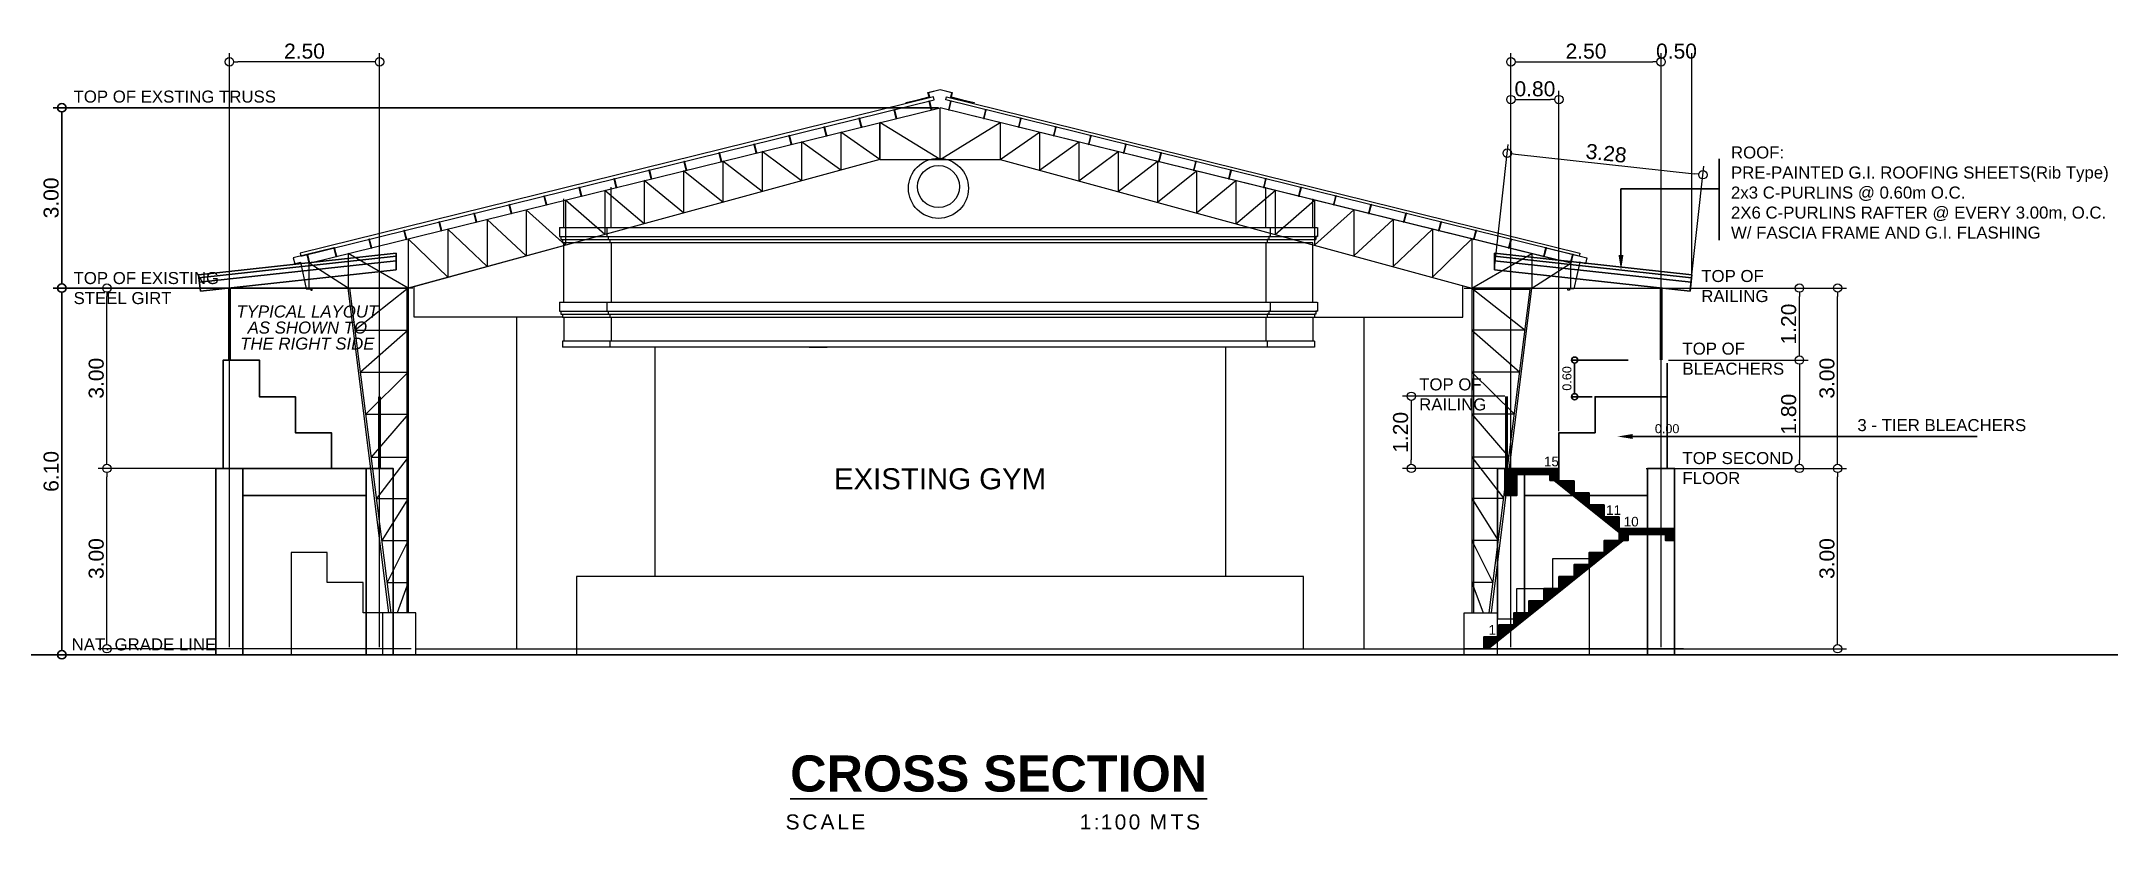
# Model space of a CAD drawing. Header units: inches. Extents: x -1369 to 1198, y -366 to 1398.
# Drawn here: x 95.3 to 129.69, y -289.95 to -276.84 of the extents above; entities that cross this region are included whole.
import ezdxf
from ezdxf import colors
from ezdxf.entities.mleader import LeaderData, LeaderLine
from ezdxf.math import Vec2, Vec3

# ---------------------------------------------------------------- set-up
doc = ezdxf.new("R2010")
doc.units = ezdxf.units.IN
doc.header["$MEASUREMENT"] = 0
doc.layers.add('dim', color=8, linetype='Continuous')
doc.layers.add('FLOOR-pattern', color=7, linetype='Continuous')
doc.layers.add('dim.', color=10, linetype='Continuous', lineweight=15)
doc.styles.get("Standard").update_dxf_attribs({"font": 'arial.ttf'})
doc.dimstyles.new('60', dxfattribs={"dimtxt": 0.15, "dimasz": 0.1, "dimexe": 0.05, "dimexo": 0.05, "dimgap": 0.05, "dimtad": 1, "dimzin": 0, "dimdsep": 46, "dimtxsty": 'Standard', "dimblk": 'DOTBLANK', "dimcen": 0.5, "dimclrd": 256, "dimclre": 256, "dimclrt": 7, "dimaunit": 1, "dimadec": 5, "dimazin": 0, "dimtfac": 1, "dimtix": 1, "dimtofl": 0, "dimtmove": 0, "dimatfit": 3, "dimfxl": 0.6, "dimtolj": 1, "dimtzin": 0, "dimarcsym": 0})
doc.dimstyles.get("Standard").update_dxf_attribs({"dimtxt": 0.25, "dimasz": 0.14, "dimexe": 0.145, "dimexo": 0.025, "dimgap": 0.05, "dimtad": 1, "dimzin": 0, "dimdsep": 46, "dimtxsty": 'Standard', "dimblk": 'DOTBLANK', "dimcen": 0.09, "dimclrd": 256, "dimclre": 256, "dimaunit": 1, "dimadec": 5, "dimazin": 0, "dimtfac": 1, "dimtix": 1, "dimtofl": 0, "dimtmove": 0, "dimatfit": 3, "dimfxl": 0, "dimtolj": 1, "dimtzin": 0, "dimlwd": -1, "dimlwe": -1, "dimarcsym": 0})

msp = doc.modelspace()

# ---------------------------------------------------------------- texts
at = {"attachment_point": 1}
for s, insert, char_height, width in [('TOP OF EXSTING TRUSS', (95.8322, -277.6586), 0.2, 5.901458), ('ROOF:\\PPRE-PAINTED G.I. ROOFING SHEETS(Rib Type)\\P2x3 C-PURLINS @ 0.60m O.C.\\P2X6 C-PURLINS RAFTER @ EVERY 3.00m, O.C.\\PW/ FASCIA FRAME AND G.I. FLASHING', (123.4159, -278.5879), 0.2, 6.789289), ('TOP OF EXISTING \\PSTEEL GIRT', (95.8322, -280.677), 0.2, 5.901458), ('TOP OF\\PRAILING', (122.9217, -280.6433), 0.2, 5.901458), ('TOP OF\\PBLEACHERS', (122.6083, -281.8515), 0.2, 5.901458), ('TOP OF\\PRAILING', (118.2265, -282.4459), 0.2, 5.901458), ('3 - TIER BLEACHERS', (125.5196, -283.1234), 0.2, 6.789289), ('TOP SECOND \\PFLOOR', (122.6083, -283.6715), 0.2, 5.901458), ('NAT. GRADE LINE', (95.8004, -286.7717), 0.2, 5.901458), ('{\\T1.2;SCALE}', (107.6815, -289.6998), 0.25, 2.789052), ('{\\T1.2;1:100 MTS}', (112.576, -289.6998), 0.25, 4.208436)]:
    msp.add_mtext(s, dxfattribs=dict(at, insert=insert, char_height=char_height, width=width))
at = {"insert": (96.7721, -281.2337), "char_height": 0.2, "width": 5.901458, "attachment_point": 1, "line_spacing_factor": 0.8}
msp.add_mtext('\\pxqc;{\\fArial|b0|i1|c0|p34;TYPICAL LAYOUT\\PAS SHOWN TO \\PTHE RIGHT SIDE}', dxfattribs=at)
at = {"attachment_point": 1}
for s, width, insert, char_height in [('EXISTING GYM', 4.620733, (108.4864, -283.9412), 0.35), ('{\\fArial|b1|i0|c0|p34;\\LCROSS SECTION }', 18.079743, (107.7593, -288.7191), 0.6)]:
    msp.add_mtext_dynamic_manual_height_columns(s, width=width, gutter_width=1, heights=[0], dxfattribs=dict(at, insert=insert, char_height=char_height))
at = {"color": 1, "true_color": 0xff0a0a, "char_height": 0.16, "width": 0.111732, "attachment_point": 1}
for s, insert in [('15', (120.3035, -283.7494)), ('11', (121.3377, -284.5567)), ('10', (121.6308, -284.7494)), ('1', (119.3808, -286.5494))]:
    msp.add_mtext(s, dxfattribs=dict(at, insert=insert))

# ---------------------------------------------------------------- blocks, each defined once
blk = doc.blocks.new('_DotBlank')
at = {"color": 0, "linetype": 'ByBlock', "lineweight": -2}
blk.add_line((-0.5, 0), (-1, 0), dxfattribs=at)
blk.add_circle((0, 0), 0.5, dxfattribs=at)
blk = doc.blocks.new('*D639')
at = {"layer": 'Defpoints', "color": 0, "transparency": 16777216}
for p in [(95.637, -280.944), (101.003, -280.944), (101.493, -287.044)]:
    blk.add_point(p, dxfattribs=at)
at = {"layer": 'dim', "transparency": 16777216}
for p, q in [((100.978, -280.944), (95.492, -280.944)), ((95.637, -286.904), (95.637, -281.084)), ((101.468, -287.044), (95.492, -287.044))]:
    blk.add_line(p, q, dxfattribs=at)
at = {"layer": 'dim', "transparency": 16777216, "xscale": 0.14, "yscale": 0.14, "zscale": 0.14}
for p, rotation in [((95.637, -280.944), 90), ((95.637, -287.044), 270)]:
    blk.add_blockref('_DotBlank', p, dxfattribs=dict(at, rotation=rotation))
at = {"layer": 'dim', "color": 0, "transparency": 16777216, "insert": (95.46, -283.994), "char_height": 0.25, "attachment_point": 5, "rotation": 90}
blk.add_mtext('\\A1;6.10', dxfattribs=at)
blk = doc.blocks.new('*D640')
at = {"layer": 'Defpoints', "color": 0, "transparency": 16777216}
for p in [(95.637, -277.944), (110.253, -277.944), (99.753, -280.944)]:
    blk.add_point(p, dxfattribs=at)
at = {"layer": 'dim', "transparency": 16777216}
for p, q in [((110.228, -277.944), (95.492, -277.944)), ((95.637, -280.804), (95.637, -278.084)), ((99.728, -280.944), (95.492, -280.944))]:
    blk.add_line(p, q, dxfattribs=at)
at = {"layer": 'dim', "transparency": 16777216, "xscale": 0.14, "yscale": 0.14, "zscale": 0.14}
for p, rotation in [((95.637, -277.944), 90), ((95.637, -280.944), 270)]:
    blk.add_blockref('_DotBlank', p, dxfattribs=dict(at, rotation=rotation))
at = {"layer": 'dim', "color": 0, "transparency": 16777216, "insert": (95.46, -279.444), "char_height": 0.25, "attachment_point": 5, "rotation": 90}
blk.add_mtext('\\A1;3.00', dxfattribs=at)
blk = doc.blocks.new('*D645')
at = {"layer": 'Defpoints', "color": 0, "transparency": 16777216}
for p in [(121.978, -283.944), (125.191, -283.944), (118.978, -286.944)]:
    blk.add_point(p, dxfattribs=at)
at = {"layer": 'dim.', "transparency": 16777216}
for p, q in [((122.003, -283.944), (125.336, -283.944)), ((125.191, -286.804), (125.191, -284.084)), ((119.003, -286.944), (125.336, -286.944))]:
    blk.add_line(p, q, dxfattribs=at)
at = {"layer": 'dim.', "transparency": 16777216, "xscale": 0.14, "yscale": 0.14, "zscale": 0.14}
for p, rotation in [((125.191, -283.944), 90), ((125.191, -286.944), 270)]:
    blk.add_blockref('_DotBlank', p, dxfattribs=dict(at, rotation=rotation))
at = {"layer": 'dim.', "color": 0, "transparency": 16777216, "insert": (125.014, -285.444), "char_height": 0.25, "attachment_point": 5, "rotation": 90}
blk.add_mtext('\\A1;3.00', dxfattribs=at)
blk = doc.blocks.new('*D637')
at = {"layer": 'Defpoints', "color": 0, "transparency": 16777216}
for p in [(118.951, -280.943), (125.191, -280.943), (121.978, -283.944)]:
    blk.add_point(p, dxfattribs=at)
at = {"layer": 'dim.', "transparency": 16777216}
for p, q in [((118.976, -280.943), (125.336, -280.943)), ((125.191, -283.804), (125.191, -281.083)), ((122.003, -283.944), (125.336, -283.944))]:
    blk.add_line(p, q, dxfattribs=at)
at = {"layer": 'dim.', "transparency": 16777216, "xscale": 0.14, "yscale": 0.14, "zscale": 0.14}
for p, rotation in [((125.191, -280.943), 90), ((125.191, -283.944), 270)]:
    blk.add_blockref('_DotBlank', p, dxfattribs=dict(at, rotation=rotation))
at = {"layer": 'dim.', "color": 0, "transparency": 16777216, "insert": (125.014, -282.444), "char_height": 0.25, "attachment_point": 5, "rotation": 90}
blk.add_mtext('\\A1;3.00', dxfattribs=at)
blk = doc.blocks.new('*D638')
at = {"layer": 'Defpoints', "color": 0, "transparency": 16777216}
for p in [(122.253, -277.181), (119.753, -286.944), (122.253, -286.944)]:
    blk.add_point(p, dxfattribs=at)
at = {"layer": 'dim.', "transparency": 16777216}
for p, q in [((119.753, -286.919), (119.753, -277.036)), ((122.253, -286.919), (122.253, -277.036)), ((119.893, -277.181), (122.113, -277.181))]:
    blk.add_line(p, q, dxfattribs=at)
at = {"layer": 'dim.', "transparency": 16777216, "xscale": 0.14, "yscale": 0.14, "zscale": 0.14, "rotation": 180}
blk.add_blockref('_DotBlank', (119.753, -277.181), dxfattribs=at)
at = {"layer": 'dim.', "transparency": 16777216, "xscale": 0.14, "yscale": 0.14, "zscale": 0.14}
blk.add_blockref('_DotBlank', (122.253, -277.181), dxfattribs=at)
at = {"layer": 'dim.', "color": 0, "transparency": 16777216, "insert": (121.003, -277.004), "char_height": 0.25, "attachment_point": 5}
blk.add_mtext('\\A1;2.50', dxfattribs=at)
blk = doc.blocks.new('*D644')
at = {"layer": 'Defpoints', "color": 0, "transparency": 16777216}
for p in [(120.553, -277.809), (120.553, -283.352), (119.753, -283.944)]:
    blk.add_point(p, dxfattribs=at)
at = {"layer": 'dim.', "transparency": 16777216}
for p, q in [((119.753, -283.919), (119.753, -277.664)), ((119.893, -277.809), (120.413, -277.809)), ((120.553, -283.327), (120.553, -277.664))]:
    blk.add_line(p, q, dxfattribs=at)
at = {"layer": 'dim.', "transparency": 16777216, "xscale": 0.14, "yscale": 0.14, "zscale": 0.14, "rotation": 180}
blk.add_blockref('_DotBlank', (119.753, -277.809), dxfattribs=at)
at = {"layer": 'dim.', "transparency": 16777216, "xscale": 0.14, "yscale": 0.14, "zscale": 0.14}
blk.add_blockref('_DotBlank', (120.553, -277.809), dxfattribs=at)
at = {"layer": 'dim.', "color": 0, "transparency": 16777216, "insert": (120.153, -277.631), "char_height": 0.25, "attachment_point": 5}
blk.add_mtext('\\A1;0.80', dxfattribs=at)
blk = doc.blocks.new('*D643')
at = {"layer": 'Defpoints', "color": 0, "transparency": 16777216}
for p in [(121.753, -280.944), (124.554, -280.944), (122.353, -282.142)]:
    blk.add_point(p, dxfattribs=at)
at = {"layer": 'dim.', "transparency": 16777216}
for p, q in [((121.778, -280.944), (124.699, -280.944)), ((124.554, -282.002), (124.554, -281.084)), ((122.378, -282.142), (124.699, -282.142))]:
    blk.add_line(p, q, dxfattribs=at)
at = {"layer": 'dim.', "transparency": 16777216, "xscale": 0.14, "yscale": 0.14, "zscale": 0.14}
for p, rotation in [((124.554, -280.944), 90), ((124.554, -282.142), 270)]:
    blk.add_blockref('_DotBlank', p, dxfattribs=dict(at, rotation=rotation))
at = {"layer": 'dim.', "color": 0, "transparency": 16777216, "insert": (124.377, -281.543), "char_height": 0.25, "attachment_point": 5, "rotation": 90}
blk.add_mtext('\\A1;1.20', dxfattribs=at)
blk = doc.blocks.new('*D646')
at = {"layer": 'Defpoints', "color": 0, "transparency": 16777216}
for p in [(122.353, -282.142), (122.353, -283.944), (124.554, -283.944)]:
    blk.add_point(p, dxfattribs=at)
at = {"layer": 'dim.', "transparency": 16777216}
for p, q in [((122.378, -282.142), (124.699, -282.142)), ((124.554, -282.282), (124.554, -283.804)), ((122.378, -283.944), (124.699, -283.944))]:
    blk.add_line(p, q, dxfattribs=at)
at = {"layer": 'dim.', "transparency": 16777216, "xscale": 0.14, "yscale": 0.14, "zscale": 0.14}
for p, rotation in [((124.554, -282.142), 90), ((124.554, -283.944), 270)]:
    blk.add_blockref('_DotBlank', p, dxfattribs=dict(at, rotation=rotation))
at = {"layer": 'dim.', "color": 0, "transparency": 16777216, "insert": (124.377, -283.043), "char_height": 0.25, "attachment_point": 5, "rotation": 90}
blk.add_mtext('\\A1;1.80', dxfattribs=at)
blk = doc.blocks.new('*D647')
at = {"layer": 'Defpoints', "color": 0, "transparency": 16777216}
for p in [(122.949, -279.058), (119.478, -280.639), (122.735, -280.997)]:
    blk.add_point(p, dxfattribs=at)
at = {"layer": 'dim.', "transparency": 16777216}
for p, q in [((119.481, -280.614), (119.708, -278.556)), ((119.831, -278.715), (122.81, -279.043)), ((122.738, -280.972), (122.965, -278.914))]:
    blk.add_line(p, q, dxfattribs=at)
at = {"layer": 'dim.', "transparency": 16777216, "xscale": 0.14, "yscale": 0.14, "zscale": 0.14}
for p, rotation in [((119.692, -278.7), 173.7227015104041), ((122.949, -279.058), 353.7227015104041)]:
    blk.add_blockref('_DotBlank', p, dxfattribs=dict(at, rotation=rotation))
at = {"layer": 'dim.', "color": 0, "transparency": 16777216, "insert": (121.34, -278.702), "char_height": 0.25, "attachment_point": 5, "rotation": 353.7227}
blk.add_mtext('\\A1;3.28', dxfattribs=at)
blk = doc.blocks.new('*D641')
at = {"layer": 'Defpoints', "color": 0, "transparency": 16777216}
for p in [(96.388, -283.944), (98.475, -283.944), (101.475, -286.944)]:
    blk.add_point(p, dxfattribs=at)
at = {"layer": 'dim.', "transparency": 16777216}
for p, q in [((98.45, -283.944), (96.243, -283.944)), ((96.388, -286.804), (96.388, -284.084)), ((101.45, -286.944), (96.243, -286.944))]:
    blk.add_line(p, q, dxfattribs=at)
at = {"layer": 'dim.', "transparency": 16777216, "xscale": 0.14, "yscale": 0.14, "zscale": 0.14}
for p, rotation in [((96.388, -283.944), 90), ((96.388, -286.944), 270)]:
    blk.add_blockref('_DotBlank', p, dxfattribs=dict(at, rotation=rotation))
at = {"layer": 'dim.', "color": 0, "transparency": 16777216, "insert": (96.21, -285.444), "char_height": 0.25, "attachment_point": 5, "rotation": 90}
blk.add_mtext('\\A1;3.00', dxfattribs=at)
blk = doc.blocks.new('*D642')
at = {"layer": 'Defpoints', "color": 0, "transparency": 16777216}
for p in [(96.388, -280.944), (101.501, -280.944), (98.475, -283.944)]:
    blk.add_point(p, dxfattribs=at)
at = {"layer": 'dim.', "transparency": 16777216}
for p, q in [((101.476, -280.944), (96.243, -280.944)), ((96.388, -283.804), (96.388, -281.084)), ((98.45, -283.944), (96.243, -283.944))]:
    blk.add_line(p, q, dxfattribs=at)
at = {"layer": 'dim.', "transparency": 16777216, "xscale": 0.14, "yscale": 0.14, "zscale": 0.14}
for p, rotation in [((96.388, -280.944), 90), ((96.388, -283.944), 270)]:
    blk.add_blockref('_DotBlank', p, dxfattribs=dict(at, rotation=rotation))
at = {"layer": 'dim.', "color": 0, "transparency": 16777216, "insert": (96.21, -282.444), "char_height": 0.25, "attachment_point": 5, "rotation": 90}
blk.add_mtext('\\A1;3.00', dxfattribs=at)
blk = doc.blocks.new('*D651')
at = {"layer": 'Defpoints', "color": 0, "transparency": 16777216}
for p in [(98.425, -277.181), (98.425, -286.944), (100.925, -286.944)]:
    blk.add_point(p, dxfattribs=at)
at = {"layer": 'dim.', "transparency": 16777216}
for p, q in [((98.425, -286.919), (98.425, -277.036)), ((100.925, -286.919), (100.925, -277.036)), ((100.785, -277.181), (98.565, -277.181))]:
    blk.add_line(p, q, dxfattribs=at)
at = {"layer": 'dim.', "transparency": 16777216, "xscale": 0.14, "yscale": 0.14, "zscale": 0.14, "rotation": 180}
blk.add_blockref('_DotBlank', (98.425, -277.181), dxfattribs=at)
at = {"layer": 'dim.', "transparency": 16777216, "xscale": 0.14, "yscale": 0.14, "zscale": 0.14}
blk.add_blockref('_DotBlank', (100.925, -277.181), dxfattribs=at)
at = {"layer": 'dim.', "color": 0, "transparency": 16777216, "insert": (99.675, -277.004), "char_height": 0.25, "attachment_point": 5}
blk.add_mtext('\\A1;2.50', dxfattribs=at)
blk = doc.blocks.new('SP')
at = {"color": 8, "true_color": 0x808080}
for p, q in [((-0.00625, 0.15), (-0.00625, 0.146875)), ((0.00625, 0.15), (-0.00625, 0.15)), ((-0.00625, 0.146875), (0.003125, 0.146875)), ((0.003125, 0.003125), (-0.00625, 0.003125)), ((-0.00625, 0.003125), (-0.00625, 0)), ((-0.00625, 0), (0.00625, 0)), ((0.003125, 0.146875), (0.003125, 0.1375)), ((0.003125, 0.1375), (0.00625, 0.1375)), ((0.003125, 0.0125), (0.003125, 0.003125)), ((0.003125, 0.0125), (0.00625, 0.0125)), ((0.00625, 0.1375), (0.00625, 0.15)), ((0.00625, 0), (0.00625, 0.0125))]:
    blk.add_line(p, q, dxfattribs=at)
blk.add_lwpolyline([(0.003125, 0.146875), (0.003125, 0.003125), (0, 0.003125), (0, 0.146875), (0.003125, 0.146875)], dxfattribs=at)
blk = doc.blocks.new('EXISTING ELEV')
at = {"color": 8, "lineweight": 9, "true_color": 0x808080}
for p, q in [((103.969, -281.376), (103.969, -281.426)), ((103.969, -281.426), (116.483, -281.426)), ((104.755, -281.376), (104.755, -281.426)), ((115.698, -281.376), (115.698, -281.426)), ((116.483, -281.376), (116.483, -281.426)), ((116.483, -281.826), (103.969, -281.826)), ((116.483, -281.926), (103.969, -281.926)), ((101.528, -286.344), (100.978, -286.344)), ((100.978, -287.044), (100.978, -286.344)), ((101.528, -287.044), (101.528, -286.344)), ((118.978, -286.344), (119.528, -286.344)), ((118.978, -287.044), (118.978, -286.344)), ((119.528, -287.044), (119.528, -286.344)), ((101.528, -286.944), (118.978, -286.944))]:
    blk.add_line(p, q, dxfattribs=at)
for points in [[(110.144, -277.765), (99.603, -280.362), (99.615, -280.411), (110.156, -277.814), (110.144, -277.765)], [(109.687, -277.859), (109.881, -277.811), (110.07, -277.764), (110.052, -277.691), (110.253, -277.642), (110.455, -277.691), (110.437, -277.764), (110.625, -277.811), (110.82, -277.859), (110.818, -277.865), (110.624, -277.817), (110.43, -277.769), (110.448, -277.696), (110.253, -277.648), (110.059, -277.696), (110.077, -277.769), (109.883, -277.817), (109.689, -277.865), (109.687, -277.859)], [(110.362, -277.765), (120.903, -280.362), (120.891, -280.411), (110.35, -277.814), (110.362, -277.765)], [(99.753, -280.531), (110.253, -277.944)], [(109.253, -278.803), (101.403, -280.944), (99.753, -280.944), (99.753, -280.531), (110.253, -277.944)], [(109.253, -278.191), (109.253, -278.803), (108.599, -278.352), (108.599, -278.982), (107.945, -278.513), (107.945, -279.16), (107.291, -278.674), (107.291, -279.338), (106.637, -278.835), (106.637, -279.517), (105.983, -278.996), (105.983, -279.695), (105.329, -279.157), (105.329, -279.873), (104.675, -279.319), (104.675, -280.052), (104.021, -279.48), (104.021, -280.23), (103.367, -279.641), (103.367, -280.409), (102.713, -279.802), (102.713, -280.587), (102.059, -279.963), (102.059, -280.765), (101.403, -280.125), (101.403, -280.944), (100.403, -280.371), (100.403, -280.944), (99.753, -280.531)], [(109.253, -278.803), (109.253, -278.191)], [(110.253, -278.803), (109.253, -278.191)], [(120.603, -280.494), (110.253, -277.944)], [(111.253, -278.803), (119.103, -280.944), (120.753, -280.944), (120.753, -280.531), (110.253, -277.944)], [(110.253, -278.803), (110.253, -277.944)], [(110.253, -278.803), (111.253, -278.191), (111.253, -278.803), (111.907, -278.352), (111.907, -278.982), (112.561, -278.513), (112.561, -279.16), (113.215, -278.674), (113.215, -279.338), (113.869, -278.835), (113.869, -279.517), (114.523, -278.996), (114.523, -279.695), (115.177, -279.157), (115.177, -279.873), (115.831, -279.319), (115.831, -280.052), (116.485, -279.48), (116.485, -280.23), (117.139, -279.641), (117.139, -280.409), (117.793, -279.802), (117.793, -280.587), (118.447, -279.963), (118.447, -280.765), (119.103, -280.125), (119.103, -280.944), (120.103, -280.371), (120.103, -280.944), (120.753, -280.531)], [(107.945, -278.513), (107.945, -279.16)], [(108.599, -278.352), (108.599, -278.982)], [(106.637, -278.835), (106.637, -279.517)], [(107.291, -278.674), (107.291, -279.338)], [(109.253, -278.803), (111.253, -278.803)], [(105.329, -279.157), (105.329, -279.873)], [(105.983, -278.996), (105.983, -279.695)], [(103.994, -279.939), (103.994, -279.461)], [(104.021, -279.48), (104.021, -280.23)], [(104.675, -279.319), (104.675, -280.052)], [(104.78, -279.934), (104.78, -279.268)], [(115.673, -279.934), (115.673, -279.268)], [(116.458, -279.939), (116.458, -279.461)], [(102.713, -279.802), (102.713, -280.587)], [(103.367, -279.641), (103.367, -280.409)], [(115.673, -279.934), (115.673, -279.722)], [(103.969, -281.426), (101.501, -281.426), (101.501, -280.918), (103.994, -280.238)], [(102.059, -279.963), (102.059, -280.765)], [(103.919, -279.934), (116.531, -279.934)], [(103.919, -279.934), (103.919, -280.084), (103.944, -280.084), (103.944, -280.134), (103.969, -280.134)], [(103.944, -280.084), (116.531, -280.084)], [(103.969, -280.134), (116.508, -280.134)], [(103.969, -280.134), (103.969, -280.184)], [(103.969, -280.184), (116.458, -280.186)], [(103.994, -281.176), (103.994, -280.189)], [(104.705, -279.934), (104.705, -280.084), (104.73, -280.084), (104.73, -280.134), (104.755, -280.134)], [(104.755, -280.134), (104.755, -280.184)], [(104.78, -280.184), (104.78, -281.176)], [(115.673, -280.184), (115.673, -281.176)], [(115.748, -279.934), (115.748, -280.084), (115.723, -280.084), (115.723, -280.134), (115.698, -280.134)], [(115.698, -280.134), (115.698, -280.184)], [(116.458, -281.176), (116.458, -280.189)], [(116.533, -279.934), (116.533, -280.084), (116.508, -280.084), (116.508, -280.134), (116.483, -280.134)], [(116.483, -280.134), (116.483, -280.184)], [(100.168, -280.275), (99.488, -280.442), (99.512, -280.539), (99.609, -280.514), (99.704, -280.954), (99.779, -280.954), (99.779, -280.979), (99.804, -280.979), (99.804, -280.954)], [(120.339, -280.275), (121.018, -280.442), (120.995, -280.539), (120.898, -280.514), (120.803, -280.954), (120.728, -280.954), (120.728, -280.979), (120.703, -280.979), (120.703, -280.954)], [(101.078, -286.344), (100.403, -280.944), (101.403, -280.944), (101.403, -286.344)], [(101.116, -286.344), (100.428, -280.944)], [(101.403, -280.944), (100.517, -281.644), (101.403, -281.644), (100.607, -282.344), (101.403, -282.344), (100.696, -283.044), (101.403, -283.044), (100.786, -283.757), (101.403, -283.757), (100.874, -284.444), (101.403, -284.444), (100.963, -285.144), (101.403, -285.144), (101.052, -285.844), (101.403, -285.844), (101.216, -286.344)], [(101.378, -280.944), (101.378, -286.344)], [(116.483, -281.426), (118.951, -281.426), (118.951, -280.903), (118.951, -280.903)], [(119.428, -286.344), (120.103, -280.944), (119.103, -280.944), (119.103, -286.344)], [(119.103, -280.944), (119.989, -281.644), (119.103, -281.644), (119.9, -282.344), (119.103, -282.344), (119.811, -283.044), (119.103, -283.044), (119.72, -283.757), (119.103, -283.757), (119.633, -284.444), (119.103, -284.444), (119.544, -285.144), (119.103, -285.144), (119.455, -285.844), (119.103, -285.844), (119.291, -286.344)], [(103.919, -281.176), (116.531, -281.176)], [(103.919, -281.176), (103.919, -281.326), (103.944, -281.326), (103.944, -281.376), (103.969, -281.376)], [(104.705, -281.176), (104.705, -281.326), (104.73, -281.326), (104.73, -281.376), (104.755, -281.376)], [(115.748, -281.176), (115.748, -281.326), (115.723, -281.326), (115.723, -281.376), (115.698, -281.376)], [(116.533, -281.176), (116.533, -281.326), (116.508, -281.326), (116.508, -281.376), (116.483, -281.376)], [(119.391, -286.344), (120.075, -280.969), (119.128, -280.969), (119.128, -286.344)], [(103.944, -281.326), (116.531, -281.326)], [(103.969, -281.376), (116.483, -281.376)], [(103.994, -281.426), (103.994, -281.826)], [(104.78, -281.426), (104.78, -281.826)], [(115.673, -281.426), (115.673, -281.826)], [(116.458, -281.426), (116.458, -281.826)], [(103.969, -281.826), (103.969, -281.926)], [(103.969, -281.926), (103.969, -281.926)], [(104.755, -281.826), (104.755, -281.926)], [(104.755, -281.926), (104.755, -281.926)], [(108.076, -281.926), (108.376, -281.926)], [(115.698, -281.826), (115.698, -281.926)], [(115.698, -281.926), (115.698, -281.926)], [(116.483, -281.826), (116.483, -281.926)], [(116.483, -281.926), (116.483, -281.926)], [(100.978, -286.344), (100.653, -286.344), (100.653, -285.844), (100.053, -285.844), (100.053, -285.344), (99.453, -285.344), (99.453, -287.044)], [(116.303, -286.944), (116.303, -285.744), (104.203, -285.744), (104.203, -287.044)], [(119.528, -286.444), (119.853, -286.444), (119.853, -285.944), (120.453, -285.944), (120.453, -285.444), (121.053, -285.444), (121.053, -287.044)]]:
    blk.add_lwpolyline(points, dxfattribs=at)
for centre, radius in [((110.226, -279.284), 0.5), ((110.226, -279.256), 0.35)]:
    blk.add_circle(centre, radius, dxfattribs=at)
for p, rotation in [((110.108, -277.98), 13.84069444444445), ((108.943, -278.267), 13.84069444444445), ((109.525, -278.124), 13.84069444444445), ((107.195, -278.698), 13.84069444444445), ((107.777, -278.554), 13.84069444444445), ((108.36, -278.411), 13.84069444444445), ((106.03, -278.985), 13.84069444444445), ((106.612, -278.841), 13.84069444444445), ((104.865, -279.272), 13.84069444444445), ((105.447, -279.128), 13.84069444444445), ((103.117, -279.703), 13.84069444444445), ((103.699, -279.559), 13.84069444444445), ((104.282, -279.416), 13.84069444444445), ((101.952, -279.99), 13.84069444444445), ((102.534, -279.846), 13.84069444444445), ((100.204, -280.42), 13.84069444444445), ((100.786, -280.277), 13.84069444444445), ((101.369, -280.133), 13.84069444444445), ((120.747, -280.53), 346.1593055555692)]:
    blk.add_blockref('SP', p, dxfattribs=dict(at, rotation=rotation))
at = {"color": 8, "lineweight": 9, "true_color": 0x808080, "xscale": -1}
for p, rotation in [((110.399, -277.98), 346.1593055555556), ((110.982, -278.124), 346.1593055555556), ((111.564, -278.267), 346.1593055555556), ((112.147, -278.411), 346.1593055555556), ((112.729, -278.554), 346.1593055555556), ((113.312, -278.698), 346.1593055555556), ((113.895, -278.841), 346.1593055555556), ((114.477, -278.985), 346.1593055555556), ((115.06, -279.128), 346.1593055555556), ((115.642, -279.272), 346.1593055555556), ((116.225, -279.416), 346.1593055555556), ((116.807, -279.559), 346.1593055555556), ((117.39, -279.703), 346.1593055555556), ((117.973, -279.846), 346.1593055555556), ((118.555, -279.99), 346.1593055555556), ((119.138, -280.133), 346.1593055555556), ((119.72, -280.277), 346.1593055555556), ((120.303, -280.42), 346.1593055555556), ((99.759, -280.53), 13.84069444443078)]:
    blk.add_blockref('SP', p, dxfattribs=dict(at, rotation=rotation))
blk = doc.blocks.new('*D674')
at = {"layer": 'Defpoints', "color": 0, "transparency": 16777216}
for p in [(119.678, -282.744), (118.096, -283.944), (119.653, -283.944)]:
    blk.add_point(p, dxfattribs=at)
at = {"layer": 'dim.', "transparency": 16777216}
for p, q in [((119.653, -282.744), (117.951, -282.744)), ((118.096, -282.884), (118.096, -283.804)), ((119.628, -283.944), (117.951, -283.944))]:
    blk.add_line(p, q, dxfattribs=at)
at = {"layer": 'dim.', "transparency": 16777216, "xscale": 0.14, "yscale": 0.14, "zscale": 0.14}
for p, rotation in [((118.096, -282.744), 90), ((118.096, -283.944), 270)]:
    blk.add_blockref('_DotBlank', p, dxfattribs=dict(at, rotation=rotation))
at = {"layer": 'dim.', "color": 0, "transparency": 16777216, "insert": (117.918, -283.344), "char_height": 0.25, "attachment_point": 5, "rotation": 90}
blk.add_mtext('\\A1;1.20', dxfattribs=at)
blk = doc.blocks.new('*D675')
at = {"layer": 'Defpoints', "color": 0, "transparency": 16777216}
for p in [(122.353, -282.142), (122.353, -283.411), (122.353, -283.944)]:
    blk.add_point(p, dxfattribs=at)
at = {"layer": 'dim.', "lineweight": -2, "transparency": 16777216}
for p, q in [((122.353, -282.192), (122.353, -283.461)), ((122.353, -283.894), (122.353, -283.361))]:
    blk.add_line(p, q, dxfattribs=at)
at = {"layer": 'dim.', "color": 7, "transparency": 16777216, "insert": (122.353, -283.284), "char_height": 0.15, "attachment_point": 5}
blk.add_mtext('\\A1;0.00', dxfattribs=at)
blk = doc.blocks.new('*D676')
at = {"layer": 'Defpoints', "color": 0, "transparency": 16777216}
for p in [(121.753, -282.142), (120.813, -282.752), (121.153, -282.752)]:
    blk.add_point(p, dxfattribs=at)
at = {"layer": 'dim.', "lineweight": -2, "transparency": 16777216}
for p, q in [((121.703, -282.142), (120.763, -282.142)), ((120.813, -282.242), (120.813, -282.652)), ((121.103, -282.752), (120.763, -282.752))]:
    blk.add_line(p, q, dxfattribs=at)
at = {"layer": 'dim.', "lineweight": -2, "transparency": 16777216, "xscale": 0.1, "yscale": 0.1, "zscale": 0.1}
for p, rotation in [((120.813, -282.142), 90), ((120.813, -282.752), 270)]:
    blk.add_blockref('_DotBlank', p, dxfattribs=dict(at, rotation=rotation))
at = {"layer": 'dim.', "color": 7, "transparency": 16777216, "insert": (120.686, -282.447), "char_height": 0.15, "attachment_point": 5, "rotation": 90}
blk.add_mtext('\\A1;0.60', dxfattribs=at)
blk = doc.blocks.new('*D677')
at = {"layer": 'Defpoints', "color": 0, "transparency": 16777216}
for p in [(122.765, -277.181), (122.253, -280.668), (122.765, -280.724)]:
    blk.add_point(p, dxfattribs=at)
at = {"layer": 'dim.', "transparency": 16777216}
for p, q in [((122.253, -280.643), (122.253, -277.036)), ((122.765, -280.699), (122.765, -277.036))]:
    blk.add_line(p, q, dxfattribs=at)
at = {"layer": 'dim.', "color": 0, "transparency": 16777216, "insert": (122.509, -277.004), "char_height": 0.25, "attachment_point": 5}
blk.add_mtext('\\A1;0.50', dxfattribs=at)

# ---------------------------------------------------------------- dimensions: what is measured, and where the dimension line sits
at = {"layer": 'dim', "color": 0}
for base, p1, p2, picture, middle in [((95.6373, -277.9443), (99.7534, -280.9443), (110.2534, -277.9443), '*D640', (95.4596, -279.4443)), ((95.6373, -280.9443), (101.4926, -287.0443), (101.0034, -280.9443), '*D639', (95.4597, -283.9943))]:
    dim = msp.add_linear_dim(base=base, p1=p1, p2=p2, angle=90, dimstyle='Standard', dxfattribs=at)
    dim.commit()
    dim.dimension.update_dxf_attribs({"geometry": picture, "text_midpoint": middle})
at = {"layer": 'dim.', "color": 0}
for base, p1, p2, angle, picture, middle in [((98.4246, -277.1813), (100.9246, -286.9443), (98.4246, -286.9443), 180, '*D651', (99.6746, -277.0036)), ((96.3879, -280.9443), (98.4746, -283.9443), (101.5015, -280.9443), 90, '*D642', (96.2102, -282.4443)), ((125.1913, -280.9429), (121.9784, -283.9443), (118.9515, -280.9429), 90, '*D637', (125.0135, -282.4436)), ((124.5544, -280.9443), (122.3534, -282.1416), (121.7534, -280.9443), 90, '*D643', (124.3768, -281.543)), ((124.5544, -283.9443), (122.3534, -282.1416), (122.3534, -283.9443), 90, '*D646', (124.3768, -283.043)), ((118.0957, -283.9443), (119.6784, -282.7443), (119.6534, -283.9443), 90, '*D674', (117.9181, -283.3443)), ((96.3879, -283.9443), (101.4746, -286.9443), (98.4746, -283.9443), 90, '*D641', (96.2102, -285.4443)), ((125.1913, -283.9443), (118.9784, -286.9443), (121.9784, -283.9443), 90, '*D645', (125.0135, -285.4443))]:
    dim = msp.add_linear_dim(base=base, p1=p1, p2=p2, angle=angle, dimstyle='Standard', dxfattribs=at)
    dim.commit()
    dim.dimension.update_dxf_attribs({"geometry": picture, "text_midpoint": middle})
for base, p1, p2, dimstyle, picture, middle in [((122.2534, -277.1813), (119.7534, -286.9443), (122.2534, -286.9443), 'Standard', '*D638', (121.0034, -277.0036)), ((120.5534, -277.8087), (119.7534, -283.9443), (120.5534, -283.3516), 'Standard', '*D644', (120.1534, -277.631)), ((122.3533902868, -283.4109374481), (122.3533902868, -283.9443175767), (122.3533902868, -282.1415841017), '60', '*D675', (122.3533902868, -283.2843515))]:
    dim = msp.add_linear_dim(base=base, p1=p1, p2=p2, dimstyle=dimstyle, dxfattribs=at)
    dim.commit()
    dim.dimension.update_dxf_attribs({"geometry": picture, "text_midpoint": middle})
dim = msp.add_linear_dim(base=(122.7655, -277.1813), p1=(122.2534, -280.6677), p2=(122.7655, -280.724), text='0.50', dimstyle='Standard', dxfattribs=at)
dim.commit()
dim.dimension.update_dxf_attribs({"geometry": '*D677', "text_midpoint": (122.5094, -277.0036)})
dim = msp.add_aligned_dim(p1=(119.4784, -280.6391), p2=(122.7354, -280.9973), distance=1.9508, dimstyle='Standard', dxfattribs=at)
dim.commit()
dim.dimension.update_dxf_attribs({"geometry": '*D647', "text_midpoint": (121.3396, -278.7024)})
dim = msp.add_linear_dim(base=(120.8128, -282.7516), p1=(121.7534, -282.1416), p2=(121.1534, -282.7516), angle=90, text='0.60', dimstyle='60', dxfattribs=at)
dim.commit()
dim.dimension.update_dxf_attribs({"geometry": '*D676', "text_midpoint": (120.6862, -282.4466)})

# ---------------------------------------------------------------- hatches: boundary and pattern name
at = {"layer": 'FLOOR-pattern', "lineweight": 5, "true_color": 0x808080, "transparency": 33554687}
h = msp.add_hatch(dxfattribs=at)
h.set_pattern_fill('ANSI31', color=8, scale=0.1)
h.paths.add_polyline_path([(119.6534, -283.9443), (119.6534, -284.3943), (119.8534, -284.3943), (119.8534, -284.0443), (120.4034, -284.0443), (120.4034, -284.1443), (120.4742, -284.1443), (121.5534, -285.0077), (121.5534, -284.7516), (121.3034, -284.7516), (121.3034, -284.5516), (121.0534, -284.5516), (121.0534, -284.3516), (120.8034, -284.3516), (120.8034, -284.1516), (120.5534, -284.1516), (120.5534, -283.9443)])
h = msp.add_hatch(dxfattribs=at)
h.set_pattern_fill('ANSI31', color=8, scale=0.1)
h.paths.add_polyline_path([(119.3034, -286.9443), (119.3034, -286.7443), (119.5534, -286.7443), (119.5534, -286.5443), (119.8034, -286.5443), (119.8034, -286.3443), (120.0534, -286.3443), (120.0534, -286.1443), (120.3034, -286.1443), (120.3034, -285.9443), (120.5534, -285.9443), (120.5534, -285.7443), (120.8034, -285.7443), (120.8034, -285.5443), (121.0534, -285.5443), (121.0534, -285.3443), (121.3034, -285.3443), (121.3034, -285.1443), (121.5534, -285.1443), (121.5534, -284.9443), (122.4784, -284.9443), (122.4784, -285.1443), (122.3284, -285.1443), (122.3284, -285.0443), (121.7034, -285.0443), (121.7034, -285.1443), (121.6235, -285.1443), (119.4034, -286.9204), (119.4034, -286.9443)])

# ---------------------------------------------------------------- linework, layer by layer
msp.add_line((55.2635, -287.0443), (201.9117, -287.0443))
at = {"color": 8, "true_color": 0x808080}
msp.add_lwpolyline([(123.2194, -278.7953), (123.2194, -280.1443)], dxfattribs=at)
for points in [[(101.1996, -280.3624), (97.9125, -280.724)], [(101.1996, -280.4127), (97.918, -280.7737)], [(101.1996, -280.4882), (97.9262, -280.8482)], [(101.1996, -280.6391), (101.1996, -280.3624)], [(119.4784, -280.3624), (122.7655, -280.724)], [(119.4784, -280.6391), (119.4784, -280.3624)], [(119.4784, -280.4127), (122.76, -280.7737)], [(119.4784, -280.4882), (122.7518, -280.8482)], [(97.9125, -280.724), (97.9426, -280.9973)], [(101.1996, -280.6391), (97.9426, -280.9973)], [(119.4784, -280.6391), (122.7354, -280.9973)], [(122.7655, -280.724), (122.7354, -280.9973)], [(100.1246, -283.9516), (100.1246, -283.3516), (99.5246, -283.3516), (99.5246, -282.7516), (98.9246, -282.7516), (98.9246, -282.1416), (98.3246, -282.1416), (98.3246, -283.9443)], [(120.5534, -283.9516), (120.5534, -283.3516), (121.1534, -283.3516), (121.1534, -282.7516), (121.7534, -282.7516), (121.7534, -282.7516), (122.3534, -282.7516), (122.3534, -283.9443)], [(101.0246, -283.9443), (98.6496, -283.9443)], [(101.0246, -283.9443), (101.0246, -283.9516)], [(100.6996, -284.3943), (98.6496, -284.3943)], [(119.3034, -286.9443), (119.3034, -286.7443), (119.5534, -286.7443), (119.5534, -286.5443), (119.8034, -286.5443), (119.8034, -286.3443), (120.0534, -286.3443), (120.0534, -286.1443), (120.3034, -286.1443), (120.3034, -285.9443), (120.5534, -285.9443), (120.5534, -285.7443), (120.8034, -285.7443), (120.8034, -285.5443), (121.0534, -285.5443), (121.0534, -285.3443), (121.3034, -285.3443), (121.3034, -285.1443), (121.5534, -285.1443), (121.5534, -284.9443), (122.4784, -284.9443), (122.4784, -285.1443), (122.3284, -285.1443), (122.3284, -285.0443), (121.7034, -285.0443), (121.7034, -285.1443), (121.6235, -285.1443), (119.4034, -286.9204), (119.4034, -286.9443), (119.3034, -286.9443)], [(118.9784, -286.9443), (122.6281, -286.9443)]]:
    msp.add_lwpolyline(points)
at = {"const_width": 0.05}
for points in [[(98.4246, -282.1416), (98.4246, -280.9443)], [(122.2534, -282.1416), (122.2534, -280.9443)], [(100.9246, -283.9516), (100.9246, -282.7516)], [(119.6784, -283.9443), (119.6784, -282.7443)]]:
    msp.add_lwpolyline(points, dxfattribs=at)
at = {"color": 8, "lineweight": 9, "true_color": 0x808080}
for points in [[(103.2034, -281.4257), (103.2034, -286.9443)], [(117.3034, -281.4257), (117.3034, -286.9443)], [(105.5034, -281.9257), (105.5034, -285.7443)], [(115.0034, -281.9257), (115.0034, -285.7443)]]:
    msp.add_lwpolyline(points, dxfattribs=at)
for points in [[(98.6496, -283.9443), (98.1996, -283.9443), (98.1996, -287.0443), (98.6496, -287.0443)], [(100.6996, -283.9443), (101.1496, -283.9443), (101.1496, -287.0443), (100.6996, -287.0443)], [(119.6534, -283.9443), (119.6534, -284.3943), (119.8534, -284.3943), (119.8534, -284.0443), (120.4034, -284.0443), (120.4034, -284.1443), (120.4742, -284.1443), (121.5534, -285.0077), (121.5534, -284.7516), (121.3034, -284.7516), (121.3034, -284.5516), (121.0534, -284.5516), (121.0534, -284.3516), (120.8034, -284.3516), (120.8034, -284.1516), (120.5534, -284.1516), (120.5534, -283.9443)], [(122.0284, -283.9443), (122.4784, -283.9443), (122.4784, -287.0443), (122.0284, -287.0443)]]:
    msp.add_lwpolyline(points, close=True)
at = {"color": 1, "true_color": 0xff0a0a}
for points in [[(119.5284, -286.4443), (119.5284, -286.4443), (119.5284, -283.9443), (119.6534, -283.9443)], [(119.9784, -284.0443), (119.9784, -286.3443)], [(119.9784, -284.3943), (122.0284, -284.3943)]]:
    msp.add_lwpolyline(points, dxfattribs=at)

# ---------------------------------------------------------------- block references
msp.add_blockref('EXISTING ELEV', (0, 0))

msp.set_redraw_order([(e.dxf.handle, doc.entitydb.next_handle()) for e in msp.query("TEXT MTEXT ATTDEF DIMENSION ARC_DIMENSION")])  # texts and dimensions are drawn at this point

# ---------------------------------------------------------------- leaders
at = {"color": 8, "true_color": 0x808080}
ml = msp.add_multileader_mtext('Standard', dxfattribs=at)
ml.set_content('', color=(128, 128, 128))
ml.set_leader_properties()
ml.build(insert=Vec2(0, 0))
ml.multileader.update_dxf_attribs({"dogleg_length": 0.36, "arrow_head_size": 0.25})
ctx = ml.context
ctx.base_point, ctx.char_height, ctx.arrow_head_size, ctx.landing_gap_size, ctx.plane_origin = Vec3(123.2194, -279.2953), 0.18, 0.25, 0.09, Vec3(121.5853, -280.6445)
notes = []
notes.append((ctx, [(0, (1, 1, 0), (121.5853, -279.2953), (1, 0), 1.6341, [(0, [(121.5853, -280.6445)], 0, [])])]))
ctx.mtext.insert, ctx.mtext.flow_direction = Vec3(123.3094, -279.2053), 5
ml = msp.add_multileader_mtext('Standard', dxfattribs=at)
ml.set_content('', color=(128, 128, 128))
ml.set_leader_properties()
ml.build(insert=Vec2(0, 0))
ml.multileader.update_dxf_attribs({"dogleg_length": 1.6341, "arrow_head_size": 0.25})
ctx = ml.context
ctx.base_point, ctx.char_height, ctx.arrow_head_size, ctx.landing_gap_size, ctx.plane_origin = Vec3(127.5148, -283.4128), 0.18, 0.25, 0.09, Vec3(121.8313, -283.4128)
notes.append((ctx, [(0, (1, 1, 0), (125.8807, -283.4128), (1, 0), 1.6341, [(0, [(121.5293, -283.4128)], 0, [])])]))
ctx.mtext.insert, ctx.mtext.flow_direction = Vec3(127.6048, -283.3228), 5
for ctx, leaders in notes:
    for number, flags, end, landing, length, lines in leaders:
        leader = LeaderData()
        leader.index, (leader.has_last_leader_line, leader.has_dogleg_vector, leader.attachment_direction) = number, flags
        leader.last_leader_point, leader.dogleg_vector, leader.dogleg_length = Vec3(end), Vec3(landing), length
        for number, points, colour, breaks in lines:
            line = LeaderLine()
            line.index, line.vertices, line.color, line.breaks = number, Vec3.list(points), colors.encode_raw_color(colour), breaks
            leader.lines.append(line)
        ctx.leaders.append(leader)

doc.saveas('drawing.dxf')
